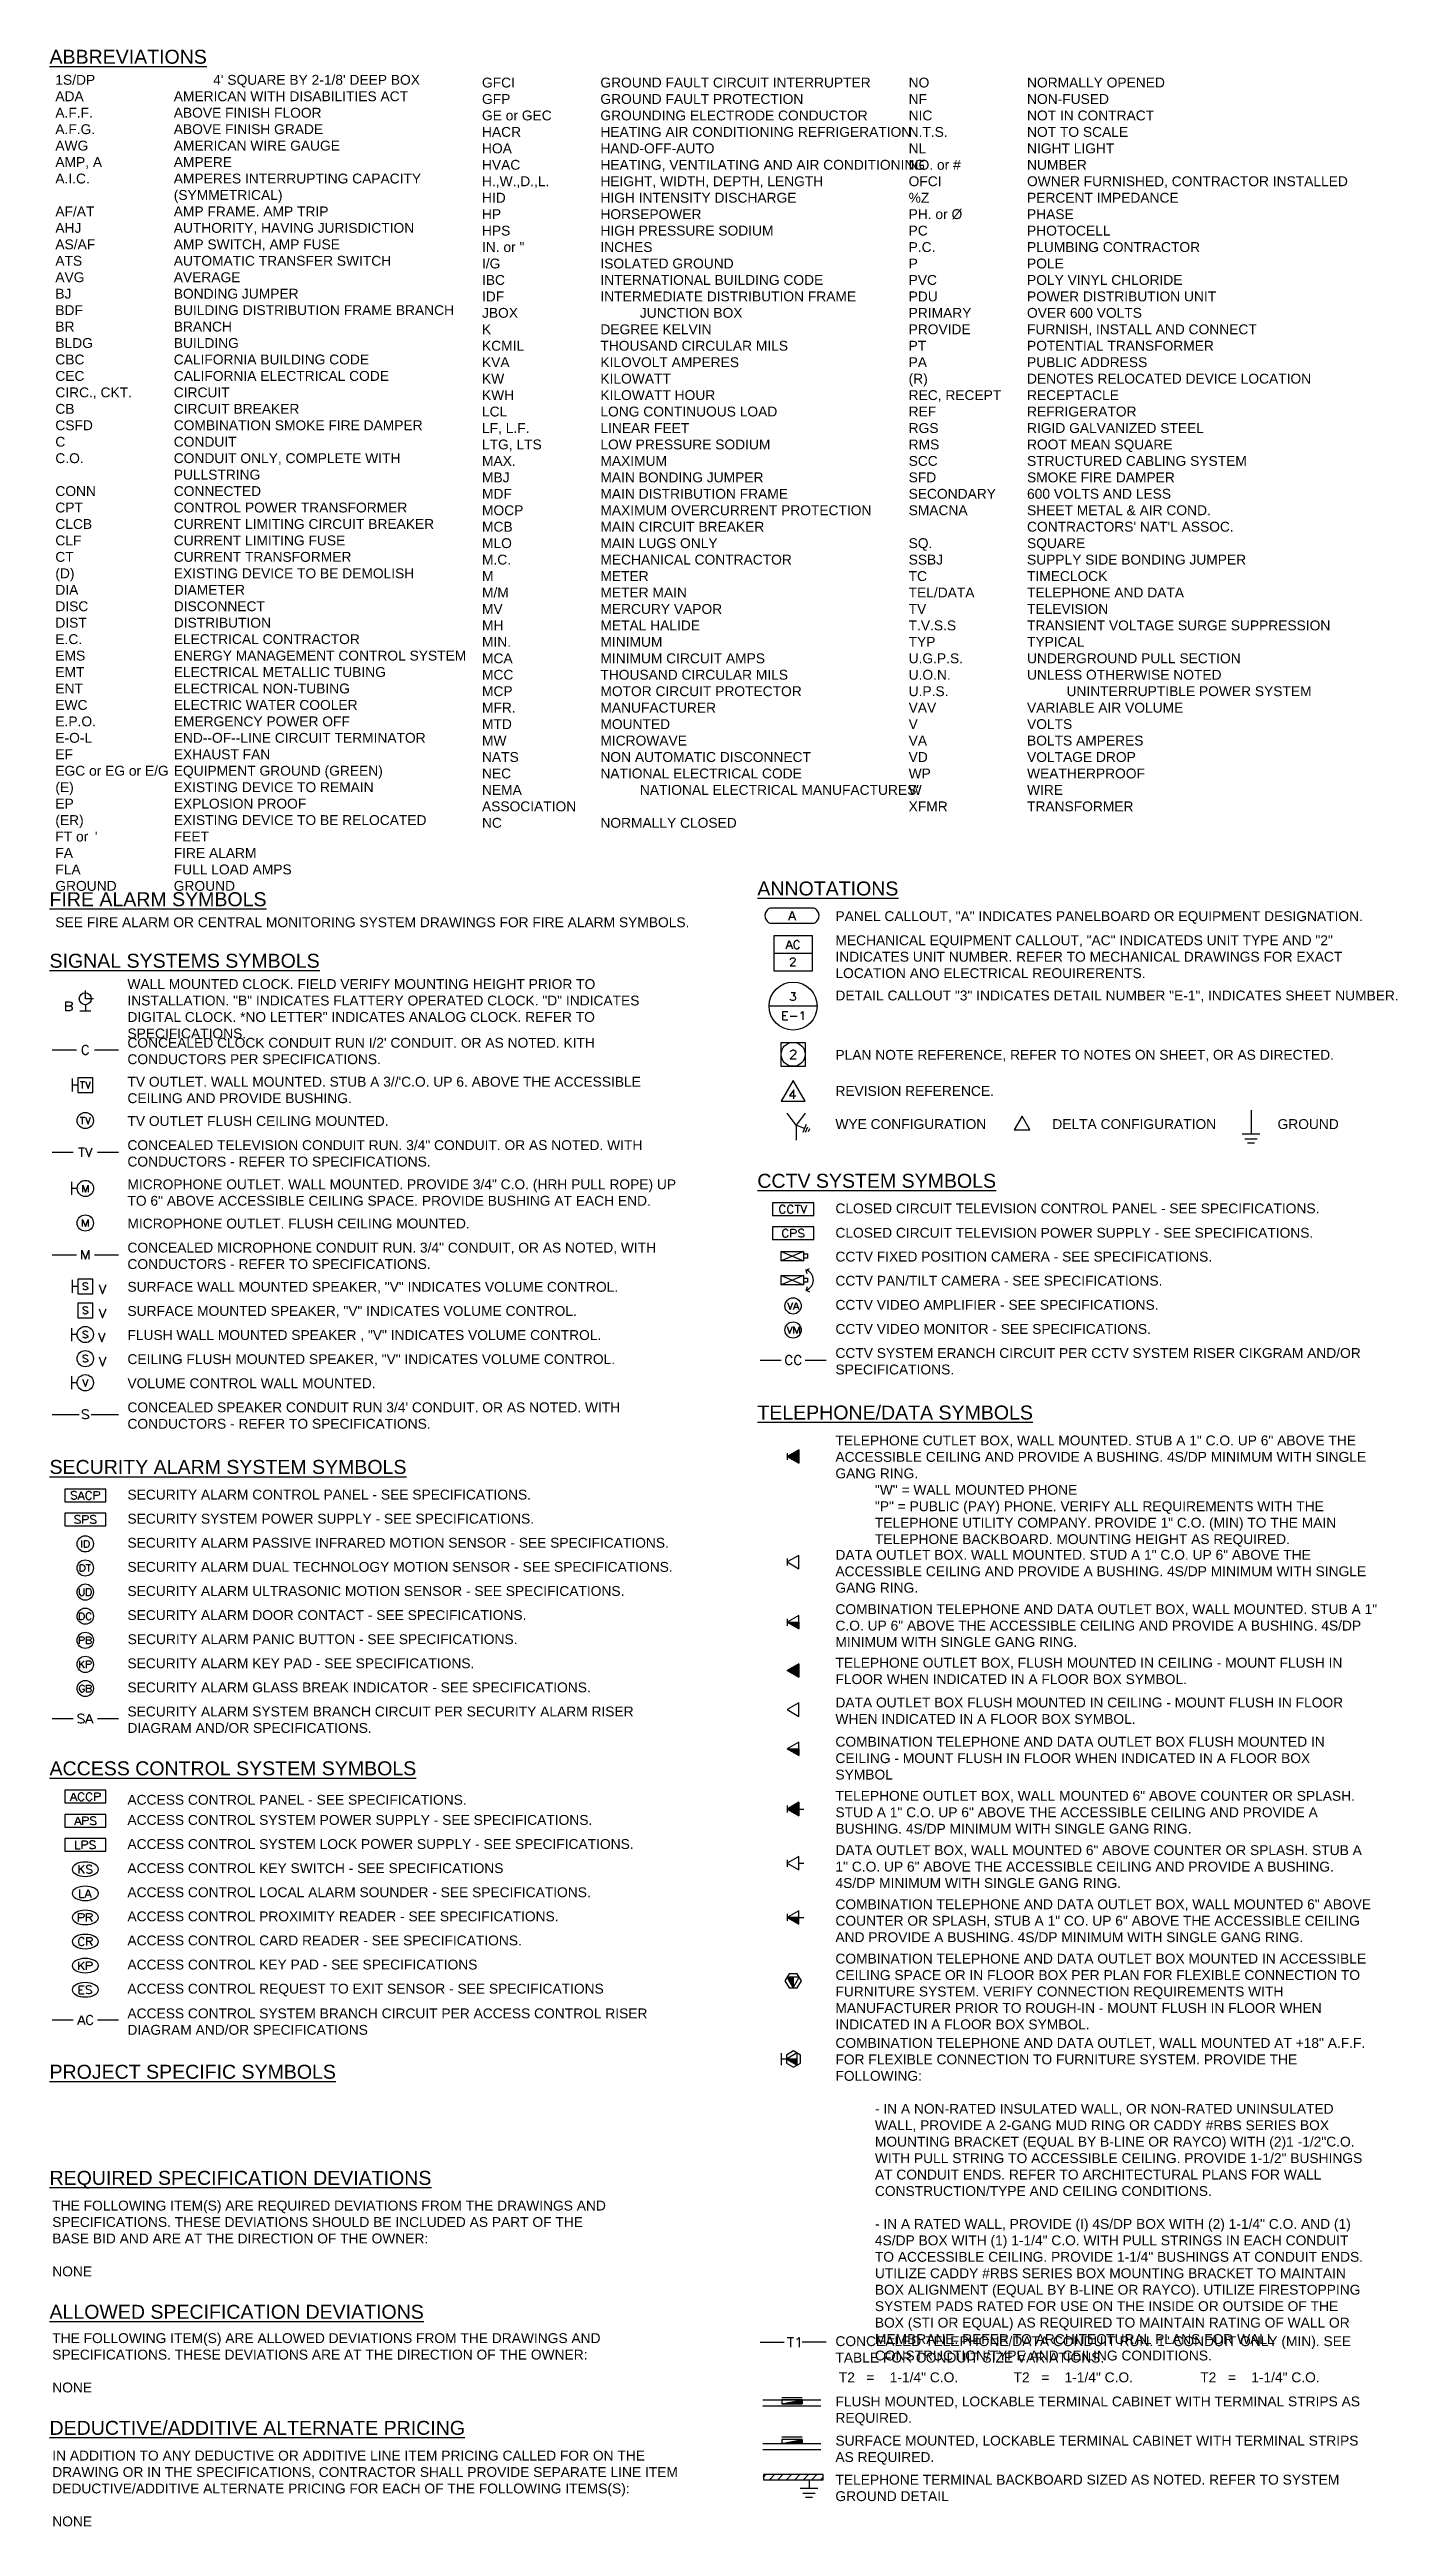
# Model space of a CAD drawing. Header units: millimetres. Extents: x 79 to 982, y 72 to 740.
# Drawn here: x 79 to 434, y 87 to 740 of the extents above; entities that cross this region are included whole.
import ezdxf

# ---------------------------------------------------------------- set-up
doc = ezdxf.new("R2010")
doc.units = ezdxf.units.MM
doc.styles.add('Arial', font='arial.ttf', dxfattribs={"height": 0.1875})

msp = doc.modelspace()

# ---------------------------------------------------------------- texts
at = {"char_height": 3.683, "attachment_point": 1}
for s, insert in [('{\\fArial|b0|i0|c0|p34;\\LABBREVIATIONS}', (78.796444, 739.619803)), ('{\\fArial|b0|i0|c0|p34;\\LFIRE ALARM SYMBOLS}', (78.796444, 517.651886)), ('{\\fArial|b0|i0|c0|p34;\\LANNOTATIONS}', (265.317111, 520.479759)), ('{\\fArial|b0|i0|c0|p34;\\LSIGNAL SYSTEMS SYMBOLS}', (78.796444, 501.433661)), ('{\\fArial|b0|i0|c0|p34;\\LCCTV SYSTEM SYMBOLS}', (265.317111, 443.457494)), ('{\\fArial|b0|i0|c0|p34;\\LTELEPHONE/DATA SYMBOLS}', (265.317111, 382.407255)), ('{\\fArial|b0|i0|c0|p34;\\LSECURITY ALARM SYSTEM SYMBOLS}', (78.796444, 368.074811)), ('{\\fArial|b0|i0|c0|p34;\\LACCESS CONTROL SYSTEM SYMBOLS}', (78.796444, 288.661465)), ('{\\fArial|b0|i0|c0|p34;\\LPROJECT SPECIFIC SYMBOLS}', (78.796444, 208.713122)), ('{\\fArial|b0|i0|c0|p34;\\LREQUIRED SPECIFICATION DEVIATIONS}', (78.796444, 180.762169)), ('{\\fArial|b0|i0|c0|p34;\\LALLOWED SPECIFICATION DEVIATIONS}', (78.796444, 145.466441)), ('{\\fArial|b0|i0|c0|p34;\\LDEDUCTIVE/ADDITIVE ALTERNATE PRICING}', (78.796444, 114.893826))]:
    msp.add_mtext_dynamic_manual_height_columns(s, width=195.69743774, gutter_width=107.536354, heights=[0], dxfattribs=dict(at, insert=insert))
at = {"char_height": 2.6, "attachment_point": 1, "style": 'Arial'}
for s, width, insert in [("{\\f@Arial Unicode MS|b0|i0|c0|p34;1S/DP^I^I^I4' SQUARE BY 2-1/8' DEEP BOX \\PADA^I^I^IAMERICAN WITH DISABILITIES ACT \\PA.F.F.^I^I^IABOVE FINISH FLOOR\\PA.F.G.^I^IABOVE FINISH GRADE\\PAWG^I^I^IAMERICAN WIRE GAUGE\\PAMP, A^I^IAMPERE\\PA.I.C.^I^I^IAMPERES INTERRUPTING CAPACITY \\P^I^I^I(SYMMETRICAL)\\PAF/AT^I^I^IAMP FRAME. AMP TRIP\\PAHJ^I^I^IAUTHORITY, HAVING JURISDICTION \\PAS/AF^I^IAMP SWITCH, AMP FUSE\\PATS^I^I^IAUTOMATIC TRANSFER SWITCH\\PAVG^I^I^IAVERAGE\\PBJ^I^I^IBONDING JUMPER\\PBDF^I^I^IBUILDING DISTRIBUTION FRAME BRANCH\\PBR^I^I^IBRANCH\\PBLDG^I^I^IBUILDING\\PCBC^I^I^ICALIFORNIA BUILDING CODE\\PCEC^I^I^ICALIFORNIA ELECTRICAL CODE \\PCIRC., CKT.^I^ICIRCUIT\\PCB^I^I^ICIRCUIT BREAKER\\PCSFD^I^I^ICOMBINATION SMOKE FIRE DAMPER \\PC^I^I^ICONDUIT\\PC.O.^I^I^ICONDUIT ONLY, COMPLETE WITH \\P^I^I^IPULLSTRING\\PCONN^I^ICONNECTED\\PCPT^I^I^ICONTROL POWER TRANSFORMER \\PCLCB^I^I^ICURRENT LIMITING CIRCUIT BREAKER \\PCLF^I^I^ICURRENT LIMITING FUSE\\PCT^I^I^ICURRENT TRANSFORMER\\P(D)^I^I^IEXISTING DEVICE TO BE DEMOLISH \\PDIA^I^I^IDIAMETER\\PDISC^I^I^IDISCONNECT\\PDIST^I^I^IDISTRIBUTION\\PE.C.^I^I^IELECTRICAL CONTRACTOR\\PEMS^I^I^IENERGY MANAGEMENT CONTROL SYSTEM\\PEMT^I^I^IELECTRICAL METALLIC TUBING\\PENT^I^I^IELECTRICAL NON-TUBING \\PEWC^I^I^IELECTRIC WATER COOLER\\PE.P.O.^I^IEMERGENCY POWER OFF\\PE-O-L^I^I^IEND--OF--LINE CIRCUIT TERMINATOR\\PEF^I^I^IEXHAUST FAN\\PEGC or EG or E/G^IEQUIPMENT GROUND (GREEN)\\P(E)^I^I^IEXISTING DEVICE TO REMAIN\\PEP^I^I^IEXPLOSION PROOF\\P(ER)^I^I^IEXISTING DEVICE TO BE RELOCATED \\PFT or^I'^I^IFEET\\PFA^I^I^IFIRE ALARM\\PFLA^I^I^IFULL LOAD AMPS\\PGROUND^I^IGROUND}", 112.42376909, (80.332241, 732.993779)), ('GFCI^I^I^IGROUND FAULT CIRCUIT INTERRUPTER\\PGFP^I^I^IGROUND FAULT PROTECTION\\PGE or GEC^I^IGROUNDING ELECTRODE CONDUCTOR\\PHACR^I^I^IHEATING AIR CONDITIONING REFRIGERATION\\PHOA^I^I^IHAND-OFF-AUTO\\PHVAC^I^I^IHEATING, VENTILATING AND AIR CONDITIONING\\PH.,W.,D.,L.^I^IHEIGHT, WIDTH, DEPTH, LENGTH\\PHID^I^I^IHIGH INTENSITY DISCHARGE\\PHP^I^I^IHORSEPOWER\\PHPS^I^I^IHIGH PRESSURE SODIUM\\PIN. or "^I^IINCHES\\PI/G^I^I^IISOLATED GROUND\\PIBC^I^I^IINTERNATIONAL BUILDING CODE\\PIDF^I^I^IINTERMEDIATE DISTRIBUTION FRAME\\PJBOX ^I^I^IJUNCTION BOX\\PK^I^I^IDEGREE KELVIN\\PKCMIL^I^ITHOUSAND CIRCULAR MILS\\PKVA^I^I^IKILOVOLT AMPERES\\PKW^I^I^IKILOWATT\\PKWH^I^I^IKILOWATT HOUR\\PLCL^I^I^ILONG CONTINUOUS LOAD\\PLF, L.F.^I^ILINEAR FEET\\PLTG, LTS^I^ILOW PRESSURE SODIUM\\PMAX.^I^I^IMAXIMUM\\PMBJ^I^I^IMAIN BONDING JUMPER\\PMDF^I^I^IMAIN DISTRIBUTION FRAME\\PMOCP^I^IMAXIMUM OVERCURRENT PROTECTION\\PMCB^I^I^IMAIN CIRCUIT BREAKER\\PMLO^I^I^IMAIN LUGS ONLY\\PM.C.^I^I^IMECHANICAL CONTRACTOR\\PM^I^I^IMETER\\PM/M^I^I^IMETER MAIN\\PMV^I^I^IMERCURY VAPOR\\PMH^I^I^IMETAL HALIDE\\PMIN.^I^I^IMINIMUM\\PMCA^I^I^IMINIMUM CIRCUIT AMPS\\PMCC^I^I^ITHOUSAND CIRCULAR MILS\\PMCP^I^I^IMOTOR CIRCUIT PROTECTOR\\PMFR.^I^I^IMANUFACTURER\\PMTD^I^I^IMOUNTED\\PMW^I^I^IMICROWAVE\\PNATS^I^I^INON AUTOMATIC DISCONNECT\\PNEC^I^I^INATIONAL ELECTRICAL CODE\\PNEMA^I^I^INATIONAL ELECTRICAL MANUFACTURES\' ASSOCIATION\\PNC ^I^I^INORMALLY CLOSED', 112.42376909, (192.75601, 732.274827)), ("NO^I^I^INORMALLY OPENED\\PNF^I^I^INON-FUSED\\PNIC^I^I^INOT IN CONTRACT\\PN.T.S.^I^I^INOT TO SCALE\\PNL^I^I^INIGHT LIGHT\\PNO. or #^I^INUMBER\\POFCI^I^I^IOWNER FURNISHED, CONTRACTOR INSTALLED\\P%Z^I^I^IPERCENT IMPEDANCE\\PPH. or %%C^I^IPHASE\\PPC^I^I^IPHOTOCELL\\PP.C.^I^I^IPLUMBING CONTRACTOR\\PP^I^I^IPOLE\\PPVC^I^I^IPOLY VINYL CHLORIDE\\PPDU^I^I^IPOWER DISTRIBUTION UNIT\\PPRIMARY^I^IOVER 600 VOLTS\\PPROVIDE^I^IFURNISH, INSTALL AND CONNECT\\PPT^I^I^IPOTENTIAL TRANSFORMER\\PPA^I^I^IPUBLIC ADDRESS\\P(R)^I^I^IDENOTES RELOCATED DEVICE LOCATION\\PREC, RECEPT^IRECEPTACLE\\PREF^I^I^IREFRIGERATOR\\PRGS^I^I^IRIGID GALVANIZED STEEL\\PRMS^I^I^IROOT MEAN SQUARE\\PSCC^I^I^ISTRUCTURED CABLING SYSTEM\\PSFD^I^I^ISMOKE FIRE DAMPER\\PSECONDARY^I600 VOLTS AND LESS\\PSMACNA^I^ISHEET METAL & AIR COND.\\P^I^I^ICONTRACTORS' NAT'L ASSOC.\\PSQ.^I^I^ISQUARE\\PSSBJ^I^I^ISUPPLY SIDE BONDING JUMPER\\PTC^I^I^ITIMECLOCK\\PTEL/DATA^I^ITELEPHONE AND DATA\\PTV^I^I^ITELEVISION\\PT.V.S.S^I^ITRANSIENT VOLTAGE SURGE SUPPRESSION\\PTYP ^I^I^ITYPICAL\\PU.G.P.S.^I^IUNDERGROUND PULL SECTION\\PU.O.N.^I^IUNLESS OTHERWISE NOTED\\PU.P.S.^I^I^IUNINTERRUPTIBLE POWER SYSTEM\\PVAV^I^I^IVARIABLE AIR VOLUME\\PV^I^I^IVOLTS\\PVA^I^I^IBOLTS AMPERES\\PVD^I^I^IVOLTAGE DROP\\PWP^I^I^IWEATHERPROOF\\PW^I^I^IWIRE\\PXFMR^I^I^ITRANSFORMER", 110.28676397, (305.179779, 732.274827))]:
    msp.add_mtext_dynamic_manual_height_columns(s, width=width, gutter_width=12.5, heights=[0], dxfattribs=dict(at, insert=insert))
for s, insert, width in [('SEE FIRE ALARM OR CENTRAL MONITORING SYSTEM DRAWINGS FOR FIRE ALARM SYMBOLS.', (80.332241, 511.025863), 173.29415306), ('PANEL CALLOUT, "A" INDICATES PANELBOARD OR EQUIPMENT DESIGNATION.', (285.891111, 512.642556), 145.73974391), ('MECHANICAL EQUIPMENT CALLOUT, "AC" INDICATEDS UNIT TYPE AND "2" INDICATES UNIT NUMBER. REFER TO MECHANICAL DRAWINGS FOR EXACT LOCATION ANO ELECTRICAL REOUIRERENTS.', (285.891111, 506.292556), 145.73974391), ('WALL MOUNTED CLOCK. FIELD VERIFY MOUNTING HEIGHT PRIOR TO INSTALLATION. "B" INDICATES FLATTERY OPERATED CLOCK. "D" INDICATES DIGITAL CLOCK. *NO LETTER" INDICATES ANALOG CLOCK. REFER TO SPECIFICATIONS. ', (99.328111, 494.747346), 145.73974391), ('DETAIL CALLOUT "3" INDICATES DETAIL NUMBER "E-1", INDICATES SHEET NUMBER.', (285.891111, 491.739469), 145.73974391), ("CONCEALED CLOCK CONDUIT RUN I/2' CONDUIT. OR AS NOTED. KITH CONDUCTORS PER SPECIFICATIONS. ", (99.328111, 479.283889), 145.73974391), ('PLAN NOTE REFERENCE, REFER TO NOTES ON SHEET, OR AS DIRECTED.', (285.891111, 476.108889), 145.73974391), ("TV OUTLET. WALL MOUNTED. STUB A 3//'C.O. UP 6. ABOVE THE ACCESSIBLE CEILING AND PROVIDE BUSHING.", (99.328111, 469.018056), 145.73974391), ('REVISION REFERENCE.', (285.891111, 466.583889), 145.73974391), ('TV OUTLET FLUSH CEILING MOUNTED. ', (99.328111, 458.667556), 145.73974391), ('WYE CONFIGURATION', (285.891111, 457.863222), 41.74440438), ('DELTA CONFIGURATION', (343.041111, 457.863222), 145.73974391), ('GROUND', (402.392444, 457.863222), 145.73974391), ('CONCEALED TELEVISION CONDUIT RUN. 3/4" CONDUIT. OR AS NOTED. WITH CONDUCTORS - REFER TO SPECIFICATIONS. ', (99.328111, 452.317556), 145.73974391), ('MICROPHONE OUTLET. WALL MOUNTED. PROVIDE 3/4" C.O. (HRH PULL ROPE) UP TO 6" ABOVE ACCESSIBLE CEILING SPACE. PROVIDE BUSHING AT EACH END.', (99.328111, 441.988222), 145.73974391), ('MICROPHONE OUTLET. FLUSH CEILING MOUNTED. ', (99.328111, 431.658889), 145.73974391), ('CLOSED CIRCUIT TELEVISION CONTROL PANEL - SEE SPECIFICATIONS.', (285.891111, 435.638222), 145.73974391), ('CONCEALED MICROPHONE CONDUIT RUN. 3/4" CONDUIT, OR AS NOTED, WITH CONDUCTORS - REFER TO SPECIFICATIONS. ', (99.328111, 425.308889), 145.73974391), ('CLOSED CIRCUIT TELEVISION POWER SUPPLY - SEE SPECIFICATIONS.', (285.891111, 429.224722), 145.73974391), ('CCTV FIXED POSITION CAMERA - SEE SPECIFICATIONS.', (285.891111, 422.938222), 145.73974391), ('SURFACE WALL MOUNTED SPEAKER, "V" INDICATES VOLUME CONTROL.', (99.328111, 414.979556), 145.73974391), ('CCTV PAN/TILT CAMERA - SEE SPECIFICATIONS.', (285.891111, 416.588222), 145.73974391), ('SURFACE MOUNTED SPEAKER, "V" INDICATES VOLUME CONTROL.', (99.328111, 408.629556), 145.73974391), ('CCTV VIDEO AMPLIFIER - SEE SPECIFICATIONS.', (285.891111, 410.238222), 145.73974391), ('FLUSH WALL MOUNTED SPEAKER , "V" INDICATES VOLUME CONTROL.', (99.328111, 402.279556), 145.73974391), ('CCTV VIDEO MONITOR - SEE SPECIFICATIONS.', (285.891111, 403.888222), 145.73974391), ('CEILING FLUSH MOUNTED SPEAKER, "V" INDICATES VOLUME CONTROL.', (99.328111, 395.929556), 145.73974391), ('CCTV SYSTEM ERANCH CIRCUIT PER CCTV SYSTEM RISER CIKGRAM AND/OR SPECIFICATIONS.', (285.891111, 397.538222), 145.73974391), ('VOLUME CONTROL WALL MOUNTED.  ', (99.328111, 389.579556), 145.73974391), ("CONCEALED SPEAKER CONDUIT RUN 3/4' CONDUIT. OR AS NOTED. WITH CONDUCTORS - REFER TO SPECIFICATIONS.", (99.328111, 383.229556), 145.73974391), ('TELEPHONE CUTLET BOX, WALL MOUNTED. STUB A 1" C.O. UP 6" ABOVE THE ACCESSIBLE CEILING AND PROVIDE A BUSHING. 4S/DP MINIMUM WITH SINGLE GANG RING. \\P^I"W" = WALL MOUNTED PHONE \\P^I"P" = PUBLIC (PAY) PHONE. VERIFY ALL REQUIREMENTS WITH THE ^I^I^ITELEPHONE UTILITY COMPANY. PROVIDE 1" C.O. (MIN) TO THE MAIN ^I^ITELEPHONE BACKBOARD. MOUNTING HEIGHT AS REQUIRED.  ', (285.891111, 374.508889), 143.74645155), ('SECURITY ALARM CONTROL PANEL - SEE SPECIFICATIONS.', (99.328111, 360.242556), 145.73974391), ('SECURITY SYSTEM POWER SUPPLY - SEE SPECIFICATIONS.', (99.328111, 353.892556), 145.73974391), ('SECURITY ALARM PASSIVE INFRARED MOTION SENSOR - SEE SPECIFICATIONS.', (99.328111, 347.542556), 145.73974391), ('SECURITY ALARM DUAL TECHNOLOGY MOTION SENSOR - SEE SPECIFICATIONS.', (99.328111, 341.192556), 145.73974391), ('DATA OUTLET BOX. WALL MOUNTED. STUD A 1" C.O. UP 6" ABOVE THE ACCESSIBLE CEILING AND PROVIDE A BUSHING. 4S/DP MINIMUM WITH SINGLE GANG RING. ', (285.891111, 344.367556), 142.30711394), ('SECURITY ALARM ULTRASONIC MOTION SENSOR - SEE SPECIFICATIONS.', (99.328111, 334.842556), 155.303161), ('SECURITY ALARM DOOR CONTACT - SEE SPECIFICATIONS.', (99.328111, 328.492556), 145.73974391), ('COMBINATION TELEPHONE AND DATA OUTLET BOX, WALL MOUNTED. STUB A 1" C.O. UP 6" ABOVE THE ACCESSIBLE CEILING AND PROVIDE A BUSHING. 4S/DP MINIMUM WITH SINGLE GANG RING. ', (285.891111, 330.058889), 143.74645155), ('SECURITY ALARM PANIC BUTTON - SEE SPECIFICATIONS.', (99.392595, 322.142556), 145.73974391), ('SECURITY ALARM KEY PAD - SEE SPECIFICATIONS.', (99.328111, 315.792556), 145.73974391), ('TELEPHONE OUTLET BOX, FLUSH MOUNTED IN CEILING - MOUNT FLUSH IN FLOOR WHEN INDICATED IN A FLOOR BOX SYMBOL.', (285.891111, 315.949409), 139.7600497), ('SECURITY ALARM GLASS BREAK INDICATOR - SEE SPECIFICATIONS.', (99.328111, 309.442556), 145.73974391), ('SECURITY ALARM SYSTEM BRANCH CIRCUIT PER SECURITY ALARM RISER DIAGRAM AND/OR SPECIFICATIONS.', (99.328111, 303.092556), 145.73974391), ('\\pt75.4;DATA OUTLET BOX FLUSH MOUNTED IN CEILING - MOUNT FLUSH IN FLOOR WHEN INDICATED IN A FLOOR BOX SYMBOL.', (285.891111, 305.463222), 139.7600497), ('COMBINATION TELEPHONE AND DATA OUTLET BOX FLUSH MOUNTED IN CEILING - MOUNT FLUSH IN FLOOR WHEN INDICATED IN A FLOOR BOX SYMBOL', (285.891111, 295.133889), 139.7600497), ('TELEPHONE OUTLET BOX, WALL MOUNTED 6" ABOVE COUNTER OR SPLASH. STUD A 1" C.O. UP 6" ABOVE THE ACCESSIBLE CEILING AND PROVIDE A BUSHING. 4S/DP MINIMUM WITH SINGLE GANG RING.', (285.891111, 280.867556), 139.7600497), ('ACCESS CONTROL PANEL - SEE SPECIFICATIONS.', (99.328111, 279.824834), 145.73974391), ('ACCESS CONTROL SYSTEM POWER SUPPLY - SEE SPECIFICATIONS.', (99.328111, 274.517556), 145.73974391), ('ACCESS CONTROL SYSTEM LOCK POWER SUPPLY - SEE SPECIFICATIONS.', (99.328111, 268.167556), 145.73974391), ('ACCESS CONTROL KEY SWITCH - SEE SPECIFICATIONS', (99.328111, 261.817556), 145.73974391), ('DATA OUTLET BOX, WALL MOUNTED 6" ABOVE COUNTER OR SPLASH. STUB A 1" C.O. UP 6" ABOVE THE ACCESSIBLE CEILING AND PROVIDE A BUSHING. 4S/DP MINIMUM WITH SINGLE GANG RING.', (285.891111, 266.558889), 139.7600497), ('ACCESS CONTROL LOCAL ALARM SOUNDER - SEE SPECIFICATIONS.', (99.328111, 255.467556), 162.98470869), ('ACCESS CONTROL PROXIMITY READER - SEE SPECIFICATIONS.', (99.328111, 249.117556), 145.73974391), ('COMBINATION TELEPHONE AND DATA OUTLET BOX, WALL MOUNTED 6" ABOVE COUNTER OR SPLASH, STUB A 1" CO. UP 6" ABOVE THE ACCESSIBLE CEILING AND PROVIDE A BUSHING. 4S/DP MINIMUM WITH SINGLE GANG RING.', (285.891111, 252.292556), 140.98595529), ('ACCESS CONTROL CARD READER - SEE SPECIFICATIONS.', (99.328111, 242.767556), 145.73974391), ('ACCESS CONTROL KEY PAD - SEE SPECIFICATIONS', (99.328111, 236.417556), 145.73974391), ('COMBINATION TELEPHONE AND DATA OUTLET BOX MOUNTED IN ACCESSIBLE CEILING SPACE OR IN FLOOR BOX PER PLAN FOR FLEXIBLE CONNECTION TO FURNITURE SYSTEM. VERIFY CONNECTION REQUIREMENTS WITH MANUFACTURER PRIOR TO ROUGH-IN - MOUNT FLUSH IN FLOOR WHEN INDICATED IN A FLOOR BOX SYMBOL.', (285.891111, 237.983889), 139.7600497), ('ACCESS CONTROL REQUEST TO EXIT SENSOR - SEE SPECIFICATIONS', (99.328111, 230.067556), 145.73974391), ('ACCESS CONTROL SYSTEM BRANCH CIRCUIT PER ACCESS CONTROL RISER DIAGRAM AND/OR SPECIFICATIONS', (99.328111, 223.552098), 145.73974391), ('COMBINATION TELEPHONE AND DATA OUTLET, WALL MOUNTED AT +18" A.F.F. FOR FLEXIBLE CONNECTION TO FURNITURE SYSTEM. PROVIDE THE FOLLOWING: \\P\\P^I- IN A NON-RATED INSULATED WALL, OR NON-RATED UNINSULATED ^I^IWALL, PROVIDE A 2-GANG MUD RING OR CADDY #RBS SERIES BOX ^I^IMOUNTING BRACKET (EQUAL BY B-LINE OR RAYCO) WITH (2)1 -1/2"C.O. ^IWITH PULL STRING TO ACCESSIBLE CEILING. PROVIDE 1-1/2" BUSHINGS ^IAT CONDUIT ENDS. REFER TO ARCHITECTURAL PLANS FOR WALL ^I^ICONSTRUCTION/TYPE AND CEILING CONDITIONS.\\P\\P^I- IN A RATED WALL, PROVIDE (I) 4S/DP BOX WITH (2) 1-1/4" C.O. AND (1) ^I4S/DP BOX WITH (1) 1-1/4" C.O. WITH PULL STRINGS IN EACH CONDUIT ^ITO ACCESSIBLE CEILING. PROVIDE 1-1/4" BUSHINGS AT CONDUIT ENDS. ^IUTILIZE CADDY #RBS SERIES BOX MOUNTING BRACKET TO MAINTAIN ^IBOX ALIGNMENT (EQUAL BY B-LINE OR RAYCO). UTILIZE FlRESTOPPING ^ISYSTEM PADS RATED FOR USE ON THE INSIDE OR OUTSIDE OF THE ^I^IBOX (STI OR EQUAL) AS REQUIRED TO MAINTAIN RATING OF WALL OR ^IMEMBRANE. REFER TO ARCHITECTURAL PLANS FOR WALL ^I^I^ICONSTRUCTION/TYPE AND CEILING CONDITIONS. ', (285.891111, 215.758889), 139.7600497), ('THE FOLLOWING ITEM(S) ARE REQUIRED DEVIATIONS FROM THE DRAWINGS AND\\PSPECIFICATIONS. THESE DEVIATIONS SHOULD BE INCLUDED AS PART OF THE BASE BID AND ARE AT THE DIRECTION OF THE OWNER:\\P\\PNONE', (79.516111, 172.917556), 145.73974391), ('THE FOLLOWING ITEM(S) ARE ALLOWED DEVIATIONS FROM THE DRAWINGS AND\\PSPECIFICATIONS. THESE DEVIATIONS ARE AT THE DIRECTION OF THE OWNER:\\P\\PNONE', (79.516111, 137.992556), 145.73974391), ('CONCEALED TELEPHONE/DATA CONDUIT RUN. 1" CONDUIT ONLY (MIN). SEE TABLE FOR CONDUIT SIZE VARIATIONS.', (285.891111, 137.188222), 139.7600497), ('T2   =    1-1/4" C.O.', (286.780111, 127.663222), 34.60971712), ('T2   =    1-1/4" C.O.', (332.838778, 127.663222), 34.60971712), ('T2   =    1-1/4" C.O.', (382.030111, 127.663222), 34.60971712), ('FLUSH MOUNTED, LOCKABLE TERMINAL CABINET WITH TERMINAL STRIPS AS REQUIRED.', (285.891111, 121.313222), 139.7600497), ('SURFACE MOUNTED, LOCKABLE TERMINAL CABINET WITH TERMINAL STRIPS AS REQUIRED.', (285.891111, 110.983889), 139.7600497), ('IN ADDITION TO ANY DEDUCTIVE OR ADDITIVE LINE ITEM PRICING CALLED FOR ON THE DRAWING OR IN THE SPECIFICATIONS, CONTRACTOR SHALL PROVIDE SEPARATE LINE ITEM DEDUCTIVE/ADDITIVE ALTERNATE PRICING FOR EACH OF THE FOLLOWING ITEMS(S):\\P\\PNONE', (79.516111, 107.046889), 168.99333894), ('TELEPHONE TERMINAL BACKBOARD SIZED AS NOTED. REFER TO SYSTEM GROUND DETAIL', (285.891111, 100.696889), 139.7600497)]:
    msp.add_mtext(s, dxfattribs=dict(at, insert=insert, width=width))

# ---------------------------------------------------------------- hatches: boundary and pattern name
h = msp.add_hatch(color=256)
h.dxf.hatch_style = 2
h.paths.add_polyline_path([(273.191111, 368.963222), (276.239111, 370.741222), (276.239111, 367.185222)])
h = msp.add_hatch(color=256)
h.dxf.hatch_style = 2
h.paths.add_polyline_path([(273.191111, 325.317556), (276.239111, 325.317556), (276.239111, 323.539556)])
h = msp.add_hatch(color=256)
h.dxf.hatch_style = 2
h.paths.add_polyline_path([(273.191111, 312.617556), (276.239111, 314.395556), (276.239111, 310.839556)])
h = msp.add_hatch(color=256)
h.dxf.hatch_style = 2
h.paths.add_polyline_path([(273.191111, 291.958889), (276.239111, 291.958889), (276.239111, 290.180889)])
h = msp.add_hatch(color=256)
h.dxf.hatch_style = 2
h.paths.add_polyline_path([(273.191111, 276.083889), (276.239111, 277.861889), (276.239111, 274.305889)])
h = msp.add_hatch(color=256)
h.dxf.hatch_style = 2
h.paths.add_polyline_path([(273.191111, 247.508889), (276.239111, 245.730889), (276.239111, 247.508889)])
h = msp.add_hatch(color=256)
h.dxf.hatch_style = 2
h.paths.add_polyline_path([(274.757444, 229.009222), (273.148778, 231.760889), (274.757444, 231.760889)])
h = msp.add_hatch(color=256)
h.dxf.hatch_style = 2
h.paths.add_polyline_path([(273.021778, 210.213222), (275.773444, 208.604556), (275.773444, 210.213222)])
h = msp.add_hatch(color=256)
h.dxf.hatch_style = 2
h.paths.add_polyline_path([(271.794111, 119.365889), (277.085778, 120.424222), (277.085778, 119.365889)])
h = msp.add_hatch(color=256)
h.dxf.hatch_style = 2
h.paths.add_polyline_path([(271.794111, 108.951889), (277.085778, 110.010222), (277.085778, 108.951889)])

# ---------------------------------------------------------------- linework, layer by layer
for points in [[(268.689391, 513.478391), (268.391098, 513.338724), (268.122344, 513.158409), (267.886285, 512.942007), (267.686072, 512.694082), (267.524862, 512.419196), (267.405807, 512.12191), (267.332061, 511.806787), (267.306778, 511.478389), (267.332061, 511.149991), (267.405807, 510.834868), (267.524862, 510.537582), (267.686072, 510.262696), (267.886285, 510.014771), (268.122344, 509.798369), (268.391098, 509.618054), (268.689391, 509.478387)], [(280.218444, 513.446889), (268.703778, 513.446889)], [(268.703778, 509.467556), (280.218444, 509.467556)], [(273.572111, 510.271889), (274.461111, 512.642556), (275.392444, 510.271889)], [(273.910778, 511.076222), (275.053778, 511.076222)], [(280.190498, 509.478387), (280.488791, 509.618054), (280.757545, 509.798369), (280.993604, 510.014771), (281.193816, 510.262696), (281.355027, 510.537582), (281.474082, 510.834868), (281.547828, 511.149991), (281.573111, 511.478389), (281.547828, 511.806787), (281.474082, 512.12191), (281.355027, 512.419196), (281.193816, 512.694082), (280.993604, 512.942007), (280.757545, 513.158409), (280.488791, 513.338724), (280.190498, 513.478391)], [(272.937111, 502.778889), (273.741444, 504.895556), (274.545778, 502.778889)], [(273.233444, 503.498556), (274.249444, 503.498556)], [(276.450778, 504.387556), (276.366111, 504.599222), (276.154444, 504.768556), (275.942778, 504.895556), (275.561778, 504.895556), (275.350111, 504.768556), (275.138444, 504.599222), (275.053778, 504.387556), (274.969111, 504.091222), (274.969111, 503.583222), (275.053778, 503.286889), (275.138444, 503.075222), (275.350111, 502.863556), (275.561778, 502.778889), (275.942778, 502.778889), (276.154444, 502.863556), (276.366111, 503.075222), (276.450778, 503.286889)], [(279.795111, 501.508889), (269.719778, 501.508889)], [(274.080111, 499.857889), (274.080111, 499.984889), (274.164778, 500.196556), (274.291778, 500.281222), (274.461111, 500.365889), (274.884444, 500.365889), (275.096111, 500.281222), (275.180778, 500.196556), (275.265444, 499.984889), (275.265444, 499.773222), (275.180778, 499.561556), (274.969111, 499.265222), (273.953111, 498.249222), (275.392444, 498.249222)], [(90.395778, 489.570889), (88.236778, 489.570889), (88.236778, 491.772222)], [(274.207111, 491.221889), (275.307778, 491.221889), (274.715111, 490.417556), (275.011444, 490.417556), (275.180778, 490.290556), (275.307778, 490.205889), (275.392444, 489.909556), (275.392444, 489.697889), (275.307778, 489.401556), (275.096111, 489.189889), (274.799778, 489.105222), (274.503444, 489.105222), (274.207111, 489.189889), (274.080111, 489.316889), (273.995444, 489.486222)], [(84.172778, 487.665889), (84.511444, 487.581222), (84.596111, 487.454222), (84.723111, 487.242556), (84.723111, 486.903889), (84.596111, 486.649889), (84.511444, 486.565222), (84.172778, 486.438222), (83.114444, 486.438222), (83.114444, 488.808889), (84.172778, 488.808889), (84.511444, 488.681889), (84.596111, 488.597222), (84.723111, 488.343222), (84.723111, 488.131556), (84.596111, 487.919889), (84.511444, 487.792889), (84.172778, 487.665889), (83.114444, 487.665889)], [(86.797444, 486.438222), (89.676111, 486.438222)], [(88.236778, 488.004556), (88.236778, 486.438222)], [(281.107444, 487.623556), (268.407444, 487.623556)], [(272.048111, 484.067556), (272.048111, 486.184222), (273.360444, 486.184222)], [(272.048111, 485.168222), (272.852444, 485.168222)], [(272.048111, 484.067556), (273.360444, 484.067556)], [(273.953111, 484.956556), (275.773444, 484.956556)], [(276.789444, 485.760889), (277.001111, 485.845556), (277.297444, 486.184222), (277.297444, 484.067556)], [(89.083444, 476.743889), (88.956444, 476.955556), (88.744778, 477.209556), (88.533111, 477.294222), (88.067444, 477.294222), (87.855778, 477.209556), (87.601778, 476.955556), (87.517111, 476.743889), (87.390111, 476.405222), (87.390111, 475.812556), (87.517111, 475.473889), (87.601778, 475.262222), (87.855778, 475.050556), (88.067444, 474.923556), (88.533111, 474.923556), (88.744778, 475.050556), (88.956444, 475.262222), (89.083444, 475.473889)], [(79.516111, 476.108889), (85.866111, 476.108889)], [(90.607444, 476.108889), (96.957444, 476.108889)], [(274.080111, 475.558556), (274.080111, 475.643222), (274.207111, 475.897222), (274.291778, 475.981889), (274.545778, 476.108889), (274.969111, 476.108889), (275.223111, 475.981889), (275.350111, 475.897222), (275.434778, 475.643222), (275.434778, 475.431556), (275.350111, 475.219889), (275.096111, 474.881222), (273.953111, 473.738222), (275.561778, 473.738222)], [(84.723111, 468.573556), (84.723111, 465.144556)], [(86.289444, 466.837889), (84.723111, 466.837889)], [(86.839778, 467.769222), (88.067444, 467.769222)], [(87.432444, 467.769222), (87.432444, 465.906556)], [(88.236778, 467.769222), (88.956444, 465.906556), (89.633778, 467.769222)], [(274.926778, 463.239556), (274.926778, 465.610222), (273.783778, 464.043889), (275.477111, 464.043889)], [(86.839778, 458.371222), (88.067444, 458.371222)], [(87.432444, 458.371222), (87.432444, 456.550889)], [(88.236778, 458.371222), (88.956444, 456.550889), (89.633778, 458.371222)], [(277.763111, 455.365556), (275.561778, 456.254556), (273.191111, 459.429556)], [(277.932444, 459.429556), (275.561778, 456.254556), (275.561778, 452.317556)], [(395.407444, 460.233889), (395.407444, 453.883889)], [(86.416444, 450.327889), (88.025111, 450.327889)], [(87.220778, 450.327889), (87.220778, 447.957222)], [(88.236778, 450.327889), (89.125778, 447.957222), (90.057111, 450.327889)], [(278.186444, 456.423889), (277.297444, 454.307222)], [(277.974778, 454.391889), (278.609778, 455.873556)], [(279.033111, 455.323222), (278.694444, 454.476556)], [(397.735778, 453.883889), (393.079111, 453.883889)], [(393.798778, 452.698556), (397.016111, 452.698556)], [(396.338778, 451.513222), (394.476111, 451.513222)], [(79.516111, 449.142556), (85.061778, 449.142556)], [(91.411778, 449.142556), (96.957444, 449.142556)], [(84.596111, 441.310889), (84.596111, 437.881889)], [(86.162444, 439.575222), (84.596111, 439.575222)], [(87.601778, 438.643889), (87.601778, 440.506556), (88.279111, 438.643889), (88.998778, 440.506556), (88.998778, 438.643889)], [(87.517111, 429.542222), (87.517111, 431.404889), (88.236778, 429.542222), (88.956444, 431.404889), (88.956444, 429.542222)], [(272.640778, 434.706889), (272.556111, 434.876222), (272.344444, 435.087889), (272.132778, 435.214889), (271.751778, 435.214889), (271.540111, 435.087889), (271.328444, 434.876222), (271.243778, 434.706889), (271.116778, 434.410556), (271.116778, 433.902556), (271.243778, 433.606222), (271.328444, 433.394556), (271.540111, 433.182889), (271.751778, 433.098222), (272.132778, 433.098222), (272.344444, 433.182889), (272.556111, 433.394556), (272.640778, 433.606222)], [(274.757444, 434.706889), (274.672778, 434.876222), (274.461111, 435.087889), (274.249444, 435.214889), (273.868444, 435.214889), (273.656778, 435.087889), (273.445111, 434.876222), (273.360444, 434.706889), (273.233444, 434.410556), (273.233444, 433.902556), (273.360444, 433.606222), (273.445111, 433.394556), (273.656778, 433.182889), (273.868444, 433.098222), (274.249444, 433.098222), (274.461111, 433.182889), (274.672778, 433.394556), (274.757444, 433.606222)], [(275.180778, 435.214889), (276.577778, 435.214889)], [(275.858111, 435.214889), (275.858111, 433.098222)], [(276.789444, 435.214889), (277.593778, 433.098222), (278.398111, 435.214889)], [(273.445111, 428.356889), (273.360444, 428.526222), (273.148778, 428.737889), (272.937111, 428.864889), (272.556111, 428.864889), (272.344444, 428.737889), (272.132778, 428.526222), (272.048111, 428.356889), (271.921111, 428.060556), (271.921111, 427.552556), (272.048111, 427.256222), (272.132778, 427.044556), (272.344444, 426.832889), (272.556111, 426.748222), (272.937111, 426.748222), (273.148778, 426.832889), (273.360444, 427.044556), (273.445111, 427.256222)], [(274.164778, 426.748222), (274.164778, 428.864889), (275.053778, 428.864889), (275.350111, 428.737889), (275.477111, 428.653222), (275.561778, 428.441556), (275.561778, 428.145222), (275.477111, 427.933556), (275.350111, 427.848889), (275.053778, 427.721889), (274.164778, 427.721889)], [(277.593778, 428.526222), (277.382111, 428.737889), (277.085778, 428.864889), (276.662444, 428.864889), (276.366111, 428.737889), (276.154444, 428.526222), (276.154444, 428.356889), (276.281444, 428.145222), (276.366111, 428.060556), (276.577778, 427.933556), (277.170444, 427.721889), (277.382111, 427.637222), (277.466778, 427.552556), (277.593778, 427.340889), (277.593778, 427.044556), (277.382111, 426.832889), (277.085778, 426.748222), (276.662444, 426.748222), (276.366111, 426.832889), (276.154444, 427.044556)], [(79.516111, 422.133889), (85.866111, 422.133889)], [(87.347778, 420.948556), (87.347778, 423.319222), (88.236778, 420.948556), (89.125778, 423.319222), (89.125778, 420.948556)], [(90.607444, 422.133889), (96.957444, 422.133889)], [(271.582444, 422.980556), (277.466778, 420.567556)], [(277.466778, 422.980556), (271.582444, 420.567556)], [(277.466778, 422.345556), (278.567444, 422.345556), (278.567444, 421.244889), (277.466778, 421.244889)], [(278.127823, 412.814272), (278.547152, 412.980399), (278.926818, 413.207312), (279.261812, 413.488243), (279.547126, 413.816428), (279.777754, 414.1851), (279.948688, 414.587495), (280.054921, 415.016846), (280.091444, 415.466389), (280.054921, 415.915931), (279.948688, 416.345283), (279.777754, 416.747678), (279.547126, 417.11635), (279.261812, 417.444535), (278.926818, 417.725466), (278.547152, 417.952378), (278.127823, 418.118506)], [(278.482778, 417.138556), (278.144111, 418.069889), (279.033111, 418.493222)], [(84.723111, 415.529889), (84.723111, 412.100889)], [(86.289444, 413.794222), (84.723111, 413.794222)], [(88.871778, 414.471556), (88.660111, 414.640889), (88.406111, 414.725556), (88.067444, 414.725556), (87.813444, 414.640889), (87.601778, 414.471556), (87.601778, 414.302222), (87.686444, 414.132889), (87.813444, 414.048222), (87.982778, 413.921222), (88.490778, 413.751889), (88.660111, 413.667222), (88.744778, 413.582556), (88.871778, 413.413222), (88.871778, 413.159222), (88.660111, 412.989889), (88.406111, 412.862889), (88.067444, 412.862889), (87.813444, 412.989889), (87.601778, 413.159222)], [(91.877444, 414.259889), (92.766444, 411.846889), (93.697778, 414.259889)], [(277.466778, 416.630556), (271.582444, 414.217556)], [(271.582444, 416.630556), (277.466778, 414.217556)], [(277.466778, 415.995556), (278.567444, 415.995556), (278.567444, 414.894889), (277.466778, 414.894889)], [(278.482778, 413.709556), (278.144111, 412.778222), (279.033111, 412.397222)], [(88.871778, 408.121556), (88.660111, 408.290889), (88.406111, 408.375556), (88.067444, 408.375556), (87.813444, 408.290889), (87.601778, 408.121556), (87.601778, 407.952222), (87.686444, 407.782889), (87.813444, 407.698222), (87.982778, 407.571222), (88.490778, 407.401889), (88.660111, 407.317222), (88.744778, 407.232556), (88.871778, 407.063222), (88.871778, 406.809222), (88.660111, 406.639889), (88.406111, 406.512889), (88.067444, 406.512889), (87.813444, 406.639889), (87.601778, 406.809222)], [(91.877444, 407.909889), (92.766444, 405.496889), (93.697778, 407.909889)], [(273.275778, 409.560889), (273.953111, 407.740556), (274.672778, 409.560889)], [(274.842111, 407.740556), (275.561778, 409.560889), (276.281444, 407.740556)], [(275.096111, 408.333222), (275.985111, 408.333222)], [(84.553778, 402.829889), (84.553778, 399.400889)], [(86.077778, 401.094222), (84.553778, 401.094222)], [(88.871778, 401.771556), (88.660111, 401.940889), (88.406111, 402.025556), (88.067444, 402.025556), (87.813444, 401.940889), (87.601778, 401.771556), (87.601778, 401.602222), (87.686444, 401.432889), (87.813444, 401.348222), (87.982778, 401.221222), (88.490778, 401.051889), (88.660111, 400.967222), (88.744778, 400.882556), (88.871778, 400.713222), (88.871778, 400.459222), (88.660111, 400.289889), (88.406111, 400.162889), (88.067444, 400.162889), (87.813444, 400.289889), (87.601778, 400.459222)], [(91.665778, 401.559889), (92.597111, 399.146889), (93.486111, 401.559889)], [(273.148778, 403.210889), (273.826111, 401.390556), (274.545778, 403.210889)], [(274.969111, 401.390556), (274.969111, 403.210889), (275.688778, 401.390556), (276.408444, 403.210889), (276.408444, 401.390556)], [(88.871778, 395.421556), (88.660111, 395.590889), (88.406111, 395.675556), (88.067444, 395.675556), (87.813444, 395.590889), (87.601778, 395.421556), (87.601778, 395.252222), (87.686444, 395.082889), (87.813444, 394.998222), (87.982778, 394.871222), (88.490778, 394.701889), (88.660111, 394.617222), (88.744778, 394.532556), (88.871778, 394.363222), (88.871778, 394.109222), (88.660111, 393.939889), (88.406111, 393.812889), (88.067444, 393.812889), (87.813444, 393.939889), (87.601778, 394.109222)], [(91.877444, 395.209889), (92.766444, 392.796889), (93.697778, 395.209889)], [(266.036778, 394.363222), (271.582444, 394.363222)], [(274.461111, 394.998222), (274.334111, 395.209889), (274.122444, 395.421556), (273.868444, 395.548556), (273.402778, 395.548556), (273.191111, 395.421556), (272.979444, 395.209889), (272.852444, 394.998222), (272.725444, 394.659556), (272.725444, 394.066889), (272.852444, 393.728222), (272.979444, 393.516556), (273.191111, 393.304889), (273.402778, 393.177889), (273.868444, 393.177889), (274.122444, 393.304889), (274.334111, 393.516556), (274.461111, 393.728222)], [(276.831778, 394.998222), (276.704778, 395.209889), (276.493111, 395.421556), (276.239111, 395.548556), (275.815778, 395.548556), (275.561778, 395.421556), (275.350111, 395.209889), (275.223111, 394.998222), (275.138444, 394.659556), (275.138444, 394.066889), (275.223111, 393.728222), (275.350111, 393.516556), (275.561778, 393.304889), (275.815778, 393.177889), (276.239111, 393.177889), (276.493111, 393.304889), (276.704778, 393.516556), (276.831778, 393.728222)], [(277.932444, 394.363222), (283.478111, 394.363222)], [(84.553778, 390.129889), (84.553778, 386.700889)], [(86.077778, 388.394222), (84.553778, 388.394222)], [(87.517111, 389.325556), (88.236778, 387.462889), (88.956444, 389.325556)], [(79.516111, 380.054556), (86.628111, 380.054556)], [(89.041111, 380.943556), (88.787111, 381.155222), (88.448444, 381.282222), (88.025111, 381.282222), (87.686444, 381.155222), (87.432444, 380.943556), (87.432444, 380.689556), (87.559444, 380.477889), (87.686444, 380.350889), (87.898111, 380.223889), (88.575444, 380.012222), (88.787111, 379.885222), (88.914111, 379.800556), (89.041111, 379.546556), (89.041111, 379.207889), (88.787111, 378.996222), (88.448444, 378.869222), (88.025111, 378.869222), (87.686444, 378.996222), (87.432444, 379.207889)], [(89.803111, 380.054556), (96.957444, 380.054556)], [(273.191111, 369.852222), (273.191111, 368.074222)], [(85.908444, 359.480556), (85.696778, 359.692222), (85.400444, 359.776889), (85.019444, 359.776889), (84.723111, 359.692222), (84.511444, 359.480556), (84.511444, 359.268889), (84.596111, 359.099556), (84.723111, 358.972556), (84.892444, 358.887889), (85.527444, 358.676222), (85.696778, 358.591556), (85.823778, 358.464556), (85.908444, 358.295222), (85.908444, 357.998889), (85.696778, 357.787222), (85.400444, 357.660222), (85.019444, 357.660222), (84.723111, 357.787222), (84.511444, 357.998889)], [(86.331778, 357.660222), (87.136111, 359.776889), (87.940444, 357.660222)], [(89.845444, 359.268889), (89.760778, 359.480556), (89.549111, 359.692222), (89.337444, 359.776889), (88.956444, 359.776889), (88.744778, 359.692222), (88.533111, 359.480556), (88.448444, 359.268889), (88.321444, 358.972556), (88.321444, 358.464556), (88.448444, 358.168222), (88.533111, 357.998889), (88.744778, 357.787222), (88.956444, 357.660222), (89.337444, 357.660222), (89.549111, 357.787222), (89.760778, 357.998889), (89.845444, 358.168222)], [(90.565111, 357.660222), (90.565111, 359.776889), (91.454111, 359.776889), (91.750444, 359.692222), (91.877444, 359.607556), (91.962111, 359.395889), (91.962111, 359.099556), (91.877444, 358.887889), (91.750444, 358.803222), (91.454111, 358.676222), (90.565111, 358.676222)], [(86.882111, 353.130556), (86.670444, 353.342222), (86.374111, 353.426889), (85.950778, 353.426889), (85.654444, 353.342222), (85.442778, 353.130556), (85.442778, 352.918889), (85.569778, 352.749556), (85.654444, 352.622556), (85.866111, 352.537889), (86.458778, 352.326222), (86.670444, 352.241556), (86.755111, 352.114556), (86.882111, 351.945222), (86.882111, 351.648889), (86.670444, 351.437222), (86.374111, 351.310222), (85.950778, 351.310222), (85.654444, 351.437222), (85.442778, 351.648889)], [(86.628111, 358.379889), (87.644111, 358.379889)], [(87.559444, 351.310222), (87.559444, 353.426889), (88.490778, 353.426889), (88.787111, 353.342222), (88.871778, 353.257556), (88.998778, 353.045889), (88.998778, 352.749556), (88.871778, 352.537889), (88.787111, 352.453222), (88.490778, 352.326222), (87.559444, 352.326222)], [(90.988444, 353.130556), (90.819111, 353.342222), (90.522778, 353.426889), (90.099444, 353.426889), (89.803111, 353.342222), (89.591444, 353.130556), (89.591444, 352.918889), (89.676111, 352.749556), (89.803111, 352.622556), (90.014778, 352.537889), (90.607444, 352.326222), (90.819111, 352.241556), (90.903778, 352.114556), (90.988444, 351.945222), (90.988444, 351.648889), (90.819111, 351.437222), (90.522778, 351.310222), (90.099444, 351.310222), (89.803111, 351.437222), (89.591444, 351.648889)], [(87.263111, 346.865222), (87.263111, 345.002556)], [(88.406111, 340.515222), (89.633778, 340.515222)], [(89.041111, 340.515222), (89.041111, 338.652556)], [(273.191111, 342.081556), (273.191111, 340.261222)], [(86.628111, 334.165222), (86.628111, 332.852889), (86.755111, 332.598889), (86.924444, 332.387222), (87.178444, 332.302556), (87.347778, 332.302556), (87.601778, 332.387222), (87.813444, 332.598889), (87.898111, 332.852889), (87.898111, 334.165222)], [(89.760778, 327.391889), (89.676111, 327.561222), (89.506778, 327.730556), (89.337444, 327.815222), (88.998778, 327.815222), (88.829444, 327.730556), (88.617778, 327.561222), (88.533111, 327.391889), (88.448444, 327.095556), (88.448444, 326.672222), (88.533111, 326.418222), (88.617778, 326.248889), (88.829444, 326.037222), (88.998778, 325.952556), (89.337444, 325.952556), (89.506778, 326.037222), (89.676111, 326.248889), (89.760778, 326.418222)], [(86.712778, 319.602556), (86.712778, 321.465222), (87.474778, 321.465222), (87.771111, 321.380556), (87.855778, 321.295889), (87.940444, 321.126556), (87.940444, 320.872556), (87.855778, 320.660889), (87.771111, 320.576222), (87.474778, 320.491556), (86.712778, 320.491556)], [(89.337444, 320.576222), (89.591444, 320.491556), (89.676111, 320.406889), (89.760778, 320.237556), (89.760778, 319.983556), (89.676111, 319.814222), (89.591444, 319.687222), (89.337444, 319.602556), (88.533111, 319.602556), (88.533111, 321.465222), (89.337444, 321.465222), (89.591444, 321.380556), (89.676111, 321.295889), (89.760778, 321.126556), (89.760778, 320.957222), (89.676111, 320.745556), (89.591444, 320.660889), (89.337444, 320.576222), (88.533111, 320.576222)], [(273.191111, 326.206556), (273.191111, 324.386222)], [(86.712778, 315.115222), (86.712778, 313.252556)], [(87.940444, 315.115222), (86.712778, 313.887556)], [(87.136111, 314.310889), (87.940444, 313.252556)], [(88.533111, 313.252556), (88.533111, 315.115222), (89.337444, 315.115222), (89.591444, 315.030556), (89.676111, 314.945889), (89.760778, 314.776556), (89.760778, 314.522556), (89.676111, 314.310889), (89.591444, 314.226222), (89.337444, 314.141556), (88.533111, 314.141556)], [(87.982778, 308.341889), (87.898111, 308.511222), (87.686444, 308.680556), (87.517111, 308.765222), (87.178444, 308.765222), (87.009111, 308.680556), (86.839778, 308.511222), (86.755111, 308.341889), (86.628111, 308.045556), (86.628111, 307.622222), (86.755111, 307.368222), (86.839778, 307.198889), (87.009111, 306.987222), (87.178444, 306.902556), (87.517111, 306.902556), (87.686444, 306.987222), (87.898111, 307.198889), (87.982778, 307.368222), (87.982778, 307.622222), (87.517111, 307.622222)], [(89.379778, 307.876222), (89.633778, 307.791556), (89.718444, 307.706889), (89.803111, 307.537556), (89.803111, 307.283556), (89.718444, 307.114222), (89.633778, 306.987222), (89.379778, 306.902556), (88.575444, 306.902556), (88.575444, 308.765222), (89.379778, 308.765222), (89.633778, 308.680556), (89.718444, 308.595889), (89.803111, 308.426556), (89.803111, 308.257222), (89.718444, 308.045556), (89.633778, 307.960889), (89.379778, 307.876222), (88.575444, 307.876222)], [(87.898111, 300.764222), (87.686444, 300.975889), (87.347778, 301.102889), (86.882111, 301.102889), (86.543444, 300.975889), (86.289444, 300.764222), (86.289444, 300.510222), (86.416444, 300.298556), (86.543444, 300.171556), (86.755111, 300.086889), (87.432444, 299.832889), (87.686444, 299.748222), (87.771111, 299.621222), (87.898111, 299.409556), (87.898111, 299.070889), (87.686444, 298.816889), (87.347778, 298.732222), (86.882111, 298.732222), (86.543444, 298.816889), (86.289444, 299.070889)], [(88.363778, 298.732222), (89.252778, 301.102889), (90.184111, 298.732222)], [(79.516111, 299.917556), (85.061778, 299.917556)], [(88.702444, 299.494222), (89.803111, 299.494222)], [(91.411778, 299.917556), (96.957444, 299.917556)], [(84.342111, 278.285222), (85.146444, 280.401889), (85.950778, 278.285222)], [(84.638444, 279.004889), (85.654444, 279.004889)], [(87.898111, 279.936222), (87.771111, 280.105556), (87.559444, 280.317222), (87.390111, 280.401889), (86.966778, 280.401889), (86.755111, 280.317222), (86.585778, 280.105556), (86.458778, 279.936222), (86.374111, 279.597556), (86.374111, 279.089556), (86.458778, 278.793222), (86.585778, 278.623889), (86.755111, 278.412222), (86.966778, 278.285222), (87.390111, 278.285222), (87.559444, 278.412222), (87.771111, 278.623889), (87.898111, 278.793222)], [(90.014778, 279.936222), (89.887778, 280.105556), (89.676111, 280.317222), (89.506778, 280.401889), (89.083444, 280.401889), (88.871778, 280.317222), (88.702444, 280.105556), (88.575444, 279.936222), (88.490778, 279.597556), (88.490778, 279.089556), (88.575444, 278.793222), (88.702444, 278.623889), (88.871778, 278.412222), (89.083444, 278.285222), (89.506778, 278.285222), (89.676111, 278.412222), (89.887778, 278.623889), (90.014778, 278.793222)], [(90.692111, 278.285222), (90.692111, 280.401889), (91.623444, 280.401889), (91.919778, 280.317222), (92.004444, 280.232556), (92.131444, 280.020889), (92.131444, 279.724556), (92.004444, 279.512889), (91.919778, 279.428222), (91.623444, 279.301222), (90.692111, 279.301222)], [(273.191111, 277.015222), (273.191111, 275.194889)], [(276.239111, 276.083889), (277.551444, 276.083889)], [(85.442778, 271.935222), (86.289444, 274.051889), (87.093778, 271.935222)], [(85.654444, 267.701889), (85.654444, 265.585222), (86.882111, 265.585222)], [(85.781444, 272.654889), (86.755111, 272.654889)], [(87.390111, 265.585222), (87.390111, 267.701889), (88.279111, 267.701889), (88.575444, 267.617222), (88.702444, 267.532556), (88.787111, 267.320889), (88.787111, 267.024556), (88.702444, 266.812889), (88.575444, 266.728222), (88.279111, 266.601222), (87.390111, 266.601222)], [(87.559444, 271.935222), (87.559444, 274.051889), (88.490778, 274.051889), (88.787111, 273.967222), (88.871778, 273.882556), (88.998778, 273.670889), (88.998778, 273.374556), (88.871778, 273.162889), (88.787111, 273.078222), (88.490778, 272.951222), (87.559444, 272.951222)], [(90.819111, 267.405556), (90.607444, 267.617222), (90.311111, 267.701889), (89.887778, 267.701889), (89.591444, 267.617222), (89.379778, 267.405556), (89.379778, 267.236222), (89.506778, 267.024556), (89.591444, 266.897556), (89.803111, 266.812889), (90.395778, 266.601222), (90.607444, 266.516556), (90.692111, 266.389556), (90.819111, 266.220222), (90.819111, 265.923889), (90.607444, 265.712222), (90.311111, 265.585222), (89.887778, 265.585222), (89.591444, 265.712222), (89.379778, 265.923889)], [(90.988444, 273.755556), (90.819111, 273.967222), (90.522778, 274.051889), (90.099444, 274.051889), (89.803111, 273.967222), (89.591444, 273.755556), (89.591444, 273.586222), (89.676111, 273.374556), (89.803111, 273.247556), (90.014778, 273.162889), (90.607444, 272.951222), (90.819111, 272.866556), (90.903778, 272.739556), (90.988444, 272.570222), (90.988444, 272.273889), (90.819111, 272.062222), (90.522778, 271.935222), (90.099444, 271.935222), (89.803111, 272.062222), (89.591444, 272.273889)], [(86.501111, 261.267222), (86.501111, 259.150556)], [(87.940444, 261.267222), (86.501111, 259.870222)], [(89.930111, 260.970889), (89.760778, 261.182556), (89.464444, 261.267222), (89.041111, 261.267222), (88.744778, 261.182556), (88.533111, 260.970889), (88.533111, 260.759222), (88.617778, 260.589889), (88.744778, 260.462889), (88.956444, 260.378222), (89.549111, 260.166556), (89.760778, 260.081889), (89.845444, 259.954889), (89.930111, 259.785556), (89.930111, 259.446889), (89.760778, 259.277556), (89.464444, 259.150556), (89.041111, 259.150556), (88.744778, 259.277556), (88.533111, 259.446889)], [(273.191111, 262.706556), (273.191111, 260.886222)], [(276.239111, 261.817556), (277.551444, 261.817556)], [(86.712778, 254.917222), (86.712778, 252.800556), (87.940444, 252.800556)], [(87.009111, 260.378222), (87.940444, 259.150556)], [(88.152111, 252.800556), (88.956444, 254.917222), (89.760778, 252.800556)], [(86.458778, 246.450556), (86.458778, 248.567222), (87.390111, 248.567222), (87.686444, 248.482556), (87.771111, 248.397889), (87.898111, 248.186222), (87.898111, 247.889889), (87.771111, 247.678222), (87.686444, 247.551222), (87.390111, 247.466556), (86.458778, 247.466556)], [(88.448444, 253.520222), (89.464444, 253.520222)], [(88.575444, 246.450556), (88.575444, 248.567222), (89.506778, 248.567222), (89.803111, 248.482556), (89.887778, 248.397889), (90.014778, 248.186222), (90.014778, 247.974556), (89.887778, 247.762889), (89.803111, 247.678222), (89.506778, 247.551222), (88.575444, 247.551222)], [(273.191111, 248.440222), (273.191111, 246.619889)], [(87.940444, 241.709222), (87.813444, 241.920889), (87.644111, 242.132556), (87.432444, 242.217222), (87.009111, 242.217222), (86.839778, 242.132556), (86.628111, 241.920889), (86.501111, 241.709222), (86.416444, 241.412889), (86.416444, 240.904889), (86.501111, 240.608556), (86.628111, 240.396889), (86.839778, 240.227556), (87.009111, 240.100556), (87.432444, 240.100556), (87.644111, 240.227556), (87.813444, 240.396889), (87.940444, 240.608556)], [(88.617778, 240.100556), (88.617778, 242.217222), (89.549111, 242.217222), (89.845444, 242.132556), (89.930111, 242.047889), (90.057111, 241.836222), (90.057111, 241.624556), (89.930111, 241.412889), (89.845444, 241.328222), (89.549111, 241.201222), (88.617778, 241.201222)], [(89.295111, 247.551222), (90.014778, 246.450556)], [(276.239111, 247.508889), (277.551444, 247.508889)], [(86.458778, 235.867222), (86.458778, 233.750556)], [(87.898111, 235.867222), (86.458778, 234.470222)], [(86.966778, 234.978222), (87.898111, 233.750556)], [(88.575444, 233.750556), (88.575444, 235.867222), (89.506778, 235.867222), (89.803111, 235.782556), (89.887778, 235.697889), (90.014778, 235.486222), (90.014778, 235.189889), (89.887778, 234.978222), (89.803111, 234.851222), (89.506778, 234.766556), (88.575444, 234.766556)], [(89.337444, 241.201222), (90.057111, 240.100556)], [(86.628111, 227.400556), (86.628111, 229.517222), (87.940444, 229.517222)], [(86.628111, 228.501222), (87.432444, 228.501222)], [(89.845444, 229.220889), (89.633778, 229.432556), (89.337444, 229.517222), (88.956444, 229.517222), (88.617778, 229.432556), (88.448444, 229.220889), (88.448444, 229.009222), (88.533111, 228.839889), (88.617778, 228.712889), (88.829444, 228.628222), (89.464444, 228.416556), (89.633778, 228.331889), (89.760778, 228.204889), (89.845444, 228.035556), (89.845444, 227.696889), (89.633778, 227.527556), (89.337444, 227.400556), (88.956444, 227.400556), (88.617778, 227.527556), (88.448444, 227.696889)], [(86.628111, 227.400556), (87.940444, 227.400556)], [(79.516111, 220.542556), (85.061778, 220.542556)], [(86.247111, 219.357222), (87.178444, 221.727889), (88.067444, 219.357222)], [(86.585778, 220.119222), (87.728778, 220.119222)], [(90.226444, 221.177556), (90.099444, 221.389222), (89.887778, 221.600889), (89.633778, 221.727889), (89.210444, 221.727889), (88.956444, 221.600889), (88.744778, 221.389222), (88.617778, 221.177556), (88.533111, 220.796556), (88.533111, 220.246222), (88.617778, 219.907556), (88.744778, 219.695889), (88.956444, 219.441889), (89.210444, 219.357222), (89.633778, 219.357222), (89.887778, 219.441889), (90.099444, 219.695889), (90.226444, 219.907556)], [(91.411778, 220.542556), (96.957444, 220.542556)], [(271.582444, 211.779556), (271.582444, 208.646889)], [(273.021778, 210.213222), (271.582444, 210.213222)], [(266.036778, 135.621889), (272.386778, 135.621889)], [(273.191111, 136.891889), (274.884444, 136.891889)], [(274.037778, 136.891889), (274.037778, 134.351889)], [(275.731111, 136.383889), (275.985111, 136.510889), (276.323778, 136.891889), (276.323778, 134.351889)], [(283.478111, 135.621889), (277.128111, 135.621889)], [(266.798778, 120.424222), (282.038778, 120.424222)], [(266.798778, 118.815556), (282.038778, 118.815556)], [(277.085778, 120.932222), (271.794111, 120.932222)], [(266.798778, 108.951889), (282.038778, 108.951889)], [(266.798778, 107.385556), (282.038778, 107.385556)], [(277.085778, 110.560556), (271.794111, 110.560556)], [(266.968111, 100.104222), (267.560778, 100.739222)], [(268.492111, 99.384556), (269.804444, 100.739222)], [(270.735778, 99.384556), (272.048111, 100.739222)], [(272.979444, 99.384556), (274.291778, 100.739222)], [(275.223111, 99.384556), (276.535444, 100.739222)], [(277.466778, 99.384556), (278.779111, 100.739222)], [(278.948444, 99.384556), (278.948444, 97.056222)], [(279.710444, 99.384556), (281.022778, 100.739222)], [(281.954111, 99.384556), (282.673778, 100.104222)], [(281.234444, 97.056222), (276.620111, 97.056222)], [(277.297444, 95.870889), (280.557111, 95.870889)], [(279.879778, 94.685556), (278.017111, 94.685556)]]:
    msp.add_lwpolyline(points)
for points in [[(269.719778, 506.207889), (279.795111, 506.207889), (279.795111, 496.809889), (269.719778, 496.809889)], [(277.932444, 478.098556), (277.932444, 471.748556), (271.582444, 471.748556), (271.582444, 478.098556)], [(90.184111, 464.890556), (90.184111, 468.785222), (86.289444, 468.785222), (86.289444, 464.890556)], [(274.757444, 468.065556), (271.624778, 462.604556), (277.890111, 462.604556)], [(335.082444, 458.667556), (333.008111, 455.069222), (337.156778, 455.069222)], [(280.176111, 435.807556), (269.338778, 435.807556), (269.338778, 432.463222), (280.176111, 432.463222)], [(280.176111, 429.457556), (269.338778, 429.457556), (269.338778, 426.113222), (280.176111, 426.113222)], [(277.466778, 420.567556), (271.582444, 420.567556), (271.582444, 422.980556), (277.466778, 422.980556)], [(90.184111, 411.846889), (90.184111, 415.741556), (86.289444, 415.741556), (86.289444, 411.846889)], [(277.466778, 414.217556), (271.582444, 414.217556), (271.582444, 416.630556), (277.466778, 416.630556)], [(90.184111, 409.391556), (86.289444, 409.391556), (86.289444, 405.496889), (90.184111, 405.496889)], [(273.191111, 368.963222), (276.239111, 367.185222), (276.239111, 370.741222)], [(273.191111, 368.963222), (276.239111, 370.741222), (276.239111, 367.185222)], [(93.655444, 360.411889), (82.818111, 360.411889), (82.818111, 357.067556), (93.655444, 357.067556)], [(93.655444, 354.061889), (82.818111, 354.061889), (82.818111, 350.717556), (93.655444, 350.717556)], [(87.982778, 345.002556), (87.982778, 346.865222), (88.575444, 346.865222), (88.871778, 346.780556), (89.041111, 346.611222), (89.125778, 346.441889), (89.210444, 346.145556), (89.210444, 345.722222), (89.125778, 345.468222), (89.041111, 345.298889), (88.871778, 345.087222), (88.575444, 345.002556)], [(86.839778, 338.652556), (86.839778, 340.515222), (87.432444, 340.515222), (87.686444, 340.430556), (87.898111, 340.261222), (87.982778, 340.091889), (88.067444, 339.795556), (88.067444, 339.372222), (87.982778, 339.118222), (87.898111, 338.948889), (87.686444, 338.737222), (87.432444, 338.652556)], [(273.191111, 341.192556), (276.239111, 339.414556), (276.239111, 342.928222)], [(88.575444, 332.302556), (88.575444, 334.165222), (89.210444, 334.165222), (89.464444, 334.080556), (89.633778, 333.911222), (89.718444, 333.741889), (89.803111, 333.445556), (89.803111, 333.022222), (89.718444, 332.768222), (89.633778, 332.598889), (89.464444, 332.387222), (89.210444, 332.302556)], [(86.712778, 325.952556), (86.712778, 327.815222), (87.305444, 327.815222), (87.559444, 327.730556), (87.771111, 327.561222), (87.855778, 327.391889), (87.940444, 327.095556), (87.940444, 326.672222), (87.855778, 326.418222), (87.771111, 326.248889), (87.559444, 326.037222), (87.305444, 325.952556)], [(273.191111, 325.317556), (276.239111, 323.539556), (276.239111, 327.095556)], [(273.191111, 325.317556), (276.239111, 325.317556), (276.239111, 323.539556)], [(273.191111, 312.617556), (276.239111, 310.839556), (276.239111, 314.395556)], [(273.191111, 312.617556), (276.239111, 314.395556), (276.239111, 310.839556)], [(273.191111, 302.288222), (276.239111, 300.510222), (276.239111, 304.066222)], [(273.191111, 291.958889), (276.239111, 290.180889), (276.239111, 293.736889)], [(273.191111, 291.958889), (276.239111, 291.958889), (276.239111, 290.180889)], [(93.655444, 281.036889), (82.818111, 281.036889), (82.818111, 277.692556), (93.655444, 277.692556)], [(93.655444, 274.686889), (82.818111, 274.686889), (82.818111, 271.342556), (93.655444, 271.342556)], [(273.191111, 276.083889), (276.239111, 274.305889), (276.239111, 277.861889)], [(273.191111, 276.083889), (276.239111, 277.861889), (276.239111, 274.305889)], [(93.655444, 268.336889), (82.818111, 268.336889), (82.818111, 264.992556), (93.655444, 264.992556)], [(273.191111, 261.817556), (276.239111, 260.039556), (276.239111, 263.595556)], [(273.191111, 247.508889), (276.239111, 245.730889), (276.239111, 249.286889)], [(273.191111, 247.508889), (276.239111, 245.730889), (276.239111, 247.508889)], [(273.699111, 232.692222), (272.598444, 230.871889), (273.699111, 229.009222), (275.815778, 229.009222), (276.916444, 230.871889), (275.815778, 232.692222)], [(274.757444, 229.009222), (276.366111, 231.760889), (273.148778, 231.760889)], [(274.757444, 229.009222), (273.148778, 231.760889), (274.757444, 231.760889)], [(276.704778, 211.271556), (274.842111, 212.372222), (273.021778, 211.271556), (273.021778, 209.154889), (274.842111, 208.054222), (276.704778, 209.154889)], [(273.021778, 210.213222), (275.773444, 208.604556), (275.773444, 211.821889)], [(273.021778, 210.213222), (275.773444, 208.604556), (275.773444, 210.213222)], [(271.794111, 119.365889), (277.085778, 120.424222), (277.085778, 119.365889)], [(271.794111, 119.365889), (277.085778, 119.365889), (277.085778, 120.424222), (271.794111, 120.424222)], [(271.794111, 108.951889), (277.085778, 110.010222), (277.085778, 108.951889)], [(271.794111, 108.951889), (277.085778, 108.951889), (277.085778, 110.010222), (271.794111, 110.010222)], [(266.968111, 99.384556), (282.673778, 99.384556), (282.673778, 100.739222), (266.968111, 100.739222)]]:
    msp.add_lwpolyline(points, close=True)
for centre, radius in [((88.215611, 489.592056), 1.5875), ((274.736278, 487.644722), 6.328833), ((274.736278, 474.944722), 3.153833), ((88.215611, 457.503389), 2.137833), ((88.257944, 439.596389), 2.137833), ((88.215611, 430.494722), 2.137833), ((274.736278, 408.650722), 2.137833), ((88.215611, 401.115389), 2.137833), ((274.736278, 402.300722), 2.137833), ((88.215611, 394.765389), 2.137833), ((88.215611, 388.415389), 2.137833), ((88.215611, 345.955056), 2.137833), ((88.215611, 339.605056), 2.137833), ((88.215611, 333.255056), 2.137833), ((88.215611, 326.905056), 2.137833), ((88.215611, 320.555056), 2.137833), ((88.215611, 314.205056), 2.137833), ((88.215611, 307.855056), 2.137833)]:
    msp.add_circle(centre, radius)
for centre in [(88.215611, 260.230056), (88.215611, 253.880056), (88.215611, 247.530056), (88.215611, 241.180056), (88.215611, 234.830056), (88.215611, 228.480056)]:
    msp.add_ellipse(centre, major_axis=(3.450167, 0), ratio=0.546012, start_param=0, end_param=6.283185)

msp.set_redraw_order([(e.dxf.handle, doc.entitydb.next_handle()) for e in msp.query("TEXT MTEXT ATTDEF DIMENSION ARC_DIMENSION")])  # texts and dimensions are drawn at this point

doc.saveas('drawing.dxf')
